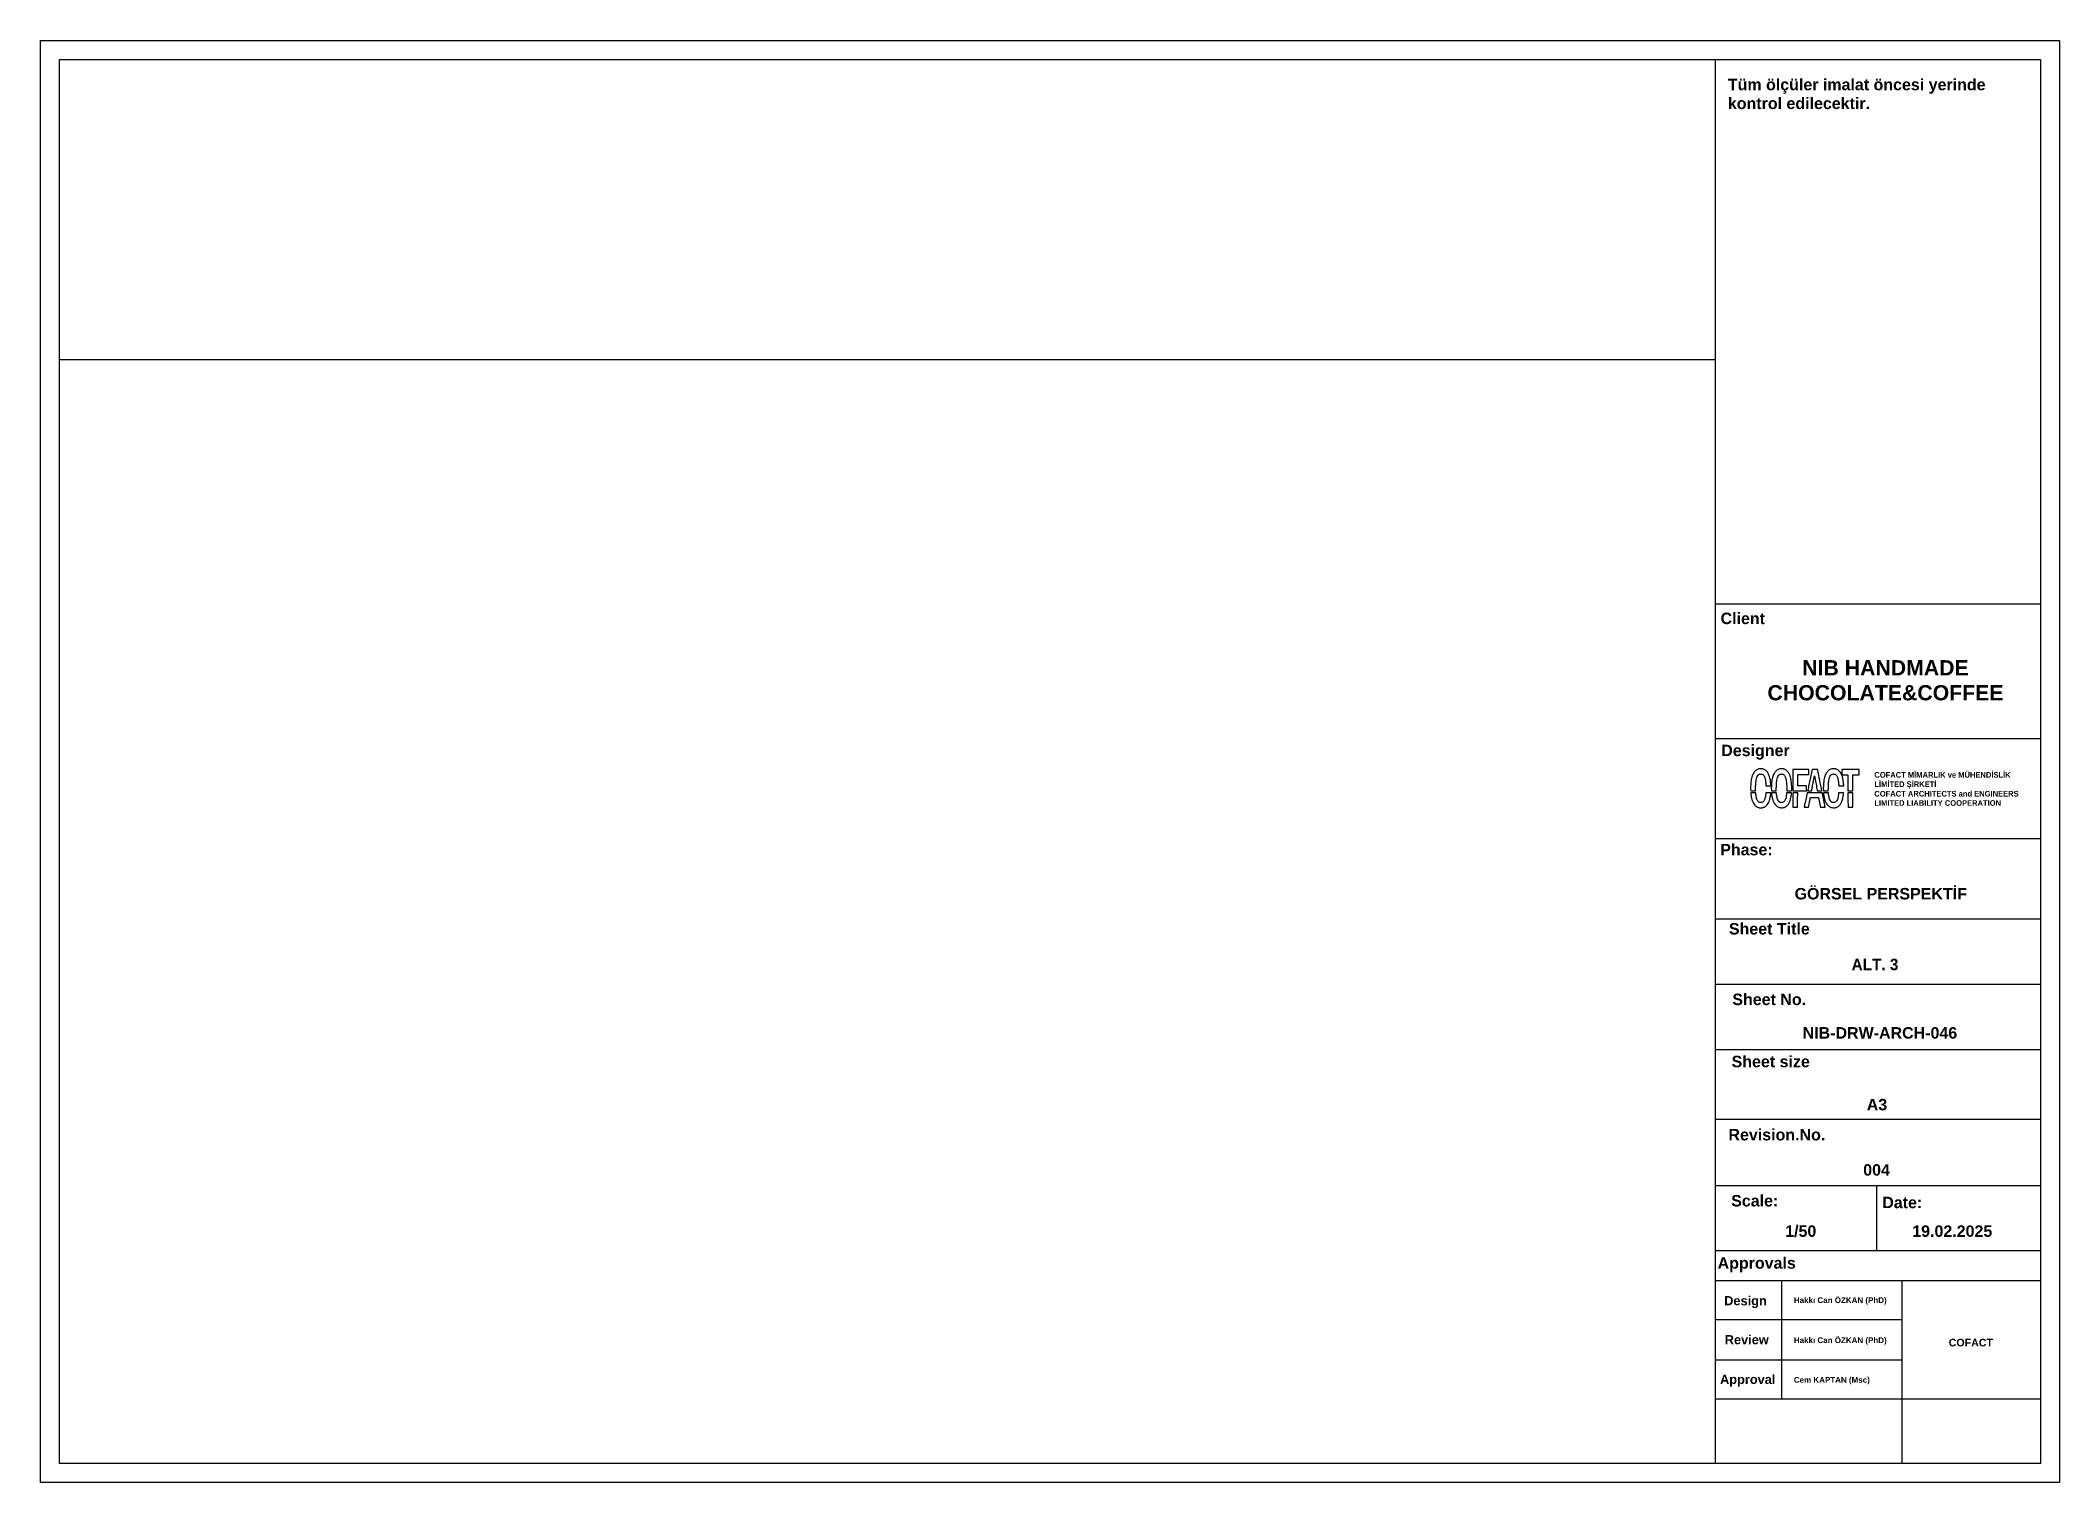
# Model space of a CAD drawing. Header units: millimetres. Extents: x 933584 to 974011, y 4545988 to 4553664.
# Drawn here: x 971911 to 974011, y 4546464 to 4547964 of the extents above; entities that cross this region are included whole.
import ezdxf

# ---------------------------------------------------------------- set-up
doc = ezdxf.new("R2010")
doc.units = ezdxf.units.MM
doc.layers.get('0').update_dxf_attribs({"color": 255})
doc.styles.add('Century Gothic_B_3', font='GOTHICB.TTF', dxfattribs={"height": 4})
picture_1 = doc.add_image_def('image13.png', size_in_pixel=(1440, 960))

msp = doc.modelspace()

# ---------------------------------------------------------------- texts
at = {"color": 0, "attachment_point": 1, "line_spacing_factor": 0.984502, "style": 'Century Gothic_B_3'}
for s, insert, char_height, width in [('\\pxql;{\\fArial|b1|i0|c0|p34;Tüm ölçüler imalat öncesi yerinde kontrol edilecektir.}', (973666.46, 4547923.88), 11.9034, 324.3298), ('\\pxqr;{\\fArial|b1|i0|c0|p34;Client}', (973116.91, 4547368.66), 11.9034, 588.1338), ('\\pxqc;{\\fArial|b1|i0|c0|p34;NIB HANDMADE CHOCOLATE&COFFEE}', (973666.92, 4547319.26), 15.8192, 326.8702), ('\\pxqr;{\\fArial|b1|i0|c0|p34;Designer}', (973142.59, 4547231.33), 11.9034, 588.1338), ('{\\fFranklin Gothic Medium|b1|i0|c162|p34;COFACT MİMARLIK ve MÜHENDİSLİK}\\P{\\fFranklin Gothic Medium|b1|i0|c162|p34;LİMİTED ŞİRKETİ}', (973818.78, 4547202.86), 5.8729, 228.8091), ('\\pxql;{\\fFranklin Gothic Book|b1|i0|c162|p34;COFACT ARCHITECTS and ENGINEERS\\PLIMITED LIABILITY COOPERATION}', (973818.78, 4547183.27), 5.8729, 228.8091), ('\\pxqr;{\\fArial|b1|i0|c0|p34;Phase:}', (973124.92, 4547128.14), 11.9034, 588.1338), ('\\pxqr;{\\fArial|b1|i0|c0|p34;GÖRSEL PERSPEKTİF}', (973326.95, 4547082.3), 11.9034, 588.1338), ('\\pxqr;{\\fArial|b1|i0|c0|p34;Sheet Title}', (973163.47, 4547045.84), 11.9034, 588.1338), ('\\pxi-2,l3,qr,t3;ALT. 3', (973255.66, 4547008.69), 11.9034, 588.1338), ('\\pxqr;{\\fArial|b1|i0|c0|p34;Sheet No.}', (973159.68, 4546972.41), 11.9034, 588.1338), ('\\pxqr;{\\fArial|b1|i0|c0|p34;NIB-DRW-ARCH-046}', (973316.83, 4546937.56), 11.9034, 588.1338), ('\\pxqr;{\\fArial|b1|i0|c0|p34;Sheet size}', (973163.52, 4546907.76), 11.9034, 588.1338), ('\\pxqr;{\\fArial|b1|i0|c0|p34;A3}', (973244.02, 4546862.96), 11.9034, 588.1338), ('\\pxqr;{\\fArial|b1|i0|c0|p34;Revision.No.}', (973179.63, 4546831.68), 11.9034, 588.1338), ('\\pxqr;{\\fArial|b1|i0|c0|p34;00\\fArial|b1|i0|c162|p34;4}', (973246.83, 4546795.04), 11.9034, 588.1338), ('\\pxqr;{\\fArial|b1|i0|c0|p34;Scale:}', (973130.75, 4546762.99), 11.9034, 588.1338), ('\\pxqr;{\\fArial|b1|i0|c0|p34;Date:}', (973280.47, 4546761.2), 11.9034, 588.1338), ('\\pxqr;{\\fArial|b1|i0|c0|p34;1/50}', (973170.29, 4546731.37), 11.9034, 588.1338), ('\\pxqr;{\\fArial|b1|i0|c162|p34;19\\fArial|b1|i0|c0|p34;.02.202\\fArial|b1|i0|c162|p34;5}', (973353.31, 4546731.37), 11.9034, 588.1338), ('\\pxqr;{\\fArial|b1|i0|c0|p34;Approvals}', (973148.97, 4546698.22), 11.9034, 588.1338), ('\\pxqr;{\\fArial|b1|i0|c0|p34;Design}', (973118.77, 4546657.79), 9.5085, 588.1338), ('{\\fArial|b1|i0|c0|p34;\\W9.71336;   }{\\fArial|b1|i0|c0|p34;Hakkı Can ÖZKAN (PhD)}', (973667.8, 4546656.61), 5.9517, 163.4351), ('\\pxqr;{\\fArial|b1|i0|c0|p34;Review}', (973120.84, 4546617.27), 9.5085, 588.1338), ('{\\fArial|b1|i0|c0|p34;\\W9.71336;   }{\\fArial|b1|i0|c0|p34;Hakkı Can ÖZKAN (PhD)}', (973667.8, 4546614.9), 5.9517, 163.4351), ('\\pxqc;{\\fArial|b1|i0|c0|p34;COFACT}', (973755.71, 4546613.42), 7.9096, 326.8702), ('\\pxqr;{\\fArial|b1|i0|c0|p34;Approval}', (973127.75, 4546575.99), 9.5085, 588.1338), ('{\\W9.71336;\\fArial|b1|i0|c0|p34;   \\W1;Cem KAPTAN (Msc)}', (973667.8, 4546573.69), 5.9517, 163.4351)]:
    msp.add_mtext(s, dxfattribs=dict(at, insert=insert, char_height=char_height, width=width))

# ---------------------------------------------------------------- linework, layer by layer
at = {"color": 0}
for p, q in [((973991.47, 4547377.52), (973653.42, 4547377.52)), ((973991.47, 4547377.52), (973653.42, 4547377.52)), ((973991.47, 4547237.54), (973653.42, 4547237.54)), ((973991.47, 4547237.54), (973653.42, 4547237.54)), ((973991.47, 4547237.54), (973653.42, 4547237.54)), ((973991.47, 4547237.54), (973653.42, 4547237.54)), ((973991.47, 4547133.48), (973653.42, 4547133.48)), ((973653.42, 4547050.2), (973991.47, 4547050.2)), ((973991.47, 4546981.8), (973653.42, 4546981.8)), ((973991.47, 4546913.84), (973653.42, 4546913.84)), ((973991.47, 4546841.62), (973653.42, 4546841.62)), ((973991.47, 4546772.61), (973653.42, 4546772.61)), ((973820.89, 4546772.61), (973820.89, 4546704.89)), ((973991.47, 4546704.89), (973653.42, 4546704.89)), ((973991.47, 4546673.56), (973653.42, 4546673.56)), ((973722.27, 4546673.56), (973722.27, 4546550.8)), ((973847.26, 4546673.56), (973847.26, 4546599.96)), ((973653.42, 4546633.42), (973847.26, 4546633.42)), ((973653.42, 4546591.71), (973847.26, 4546591.71)), ((973847.26, 4546599.96), (973847.26, 4546483.84)), ((973991.47, 4546550.8), (973653.42, 4546550.8))]:
    msp.add_line(p, q, dxfattribs=at)
for points in [[(971911.47, 4547963.85), (974011.47, 4547963.85), (974011.47, 4546463.85), (971911.47, 4546463.85)], [(971931.47, 4547943.85), (973991.47, 4547943.85), (973991.47, 4546483.85), (971931.47, 4546483.85)], [(973734.1, 4547194.48), (973734.1, 4547183.34), (973741.16, 4547183.34), (973748.22, 4547183.34), (973748.22, 4547185.98), (973748.22, 4547188.61), (973743.64, 4547188.61), (973739.07, 4547188.61), (973739.07, 4547194.43), (973739.07, 4547200.24), (973744.79, 4547200.24), (973750.5, 4547200.24), (973750.5, 4547202.93), (973750.5, 4547205.61), (973742.3, 4547205.61), (973734.1, 4547205.61)], [(973784.91, 4547202.78), (973784.91, 4547199.95), (973788.14, 4547199.95), (973791.37, 4547199.95), (973791.37, 4547191.64), (973791.37, 4547183.34), (973793.86, 4547183.34), (973796.34, 4547183.34), (973796.34, 4547191.64), (973796.34, 4547199.95), (973799.62, 4547199.95), (973802.9, 4547199.95), (973802.9, 4547202.78), (973802.9, 4547205.61), (973793.91, 4547205.61), (973784.91, 4547205.61)], [(973734.1, 4547173.84), (973734.1, 4547166.34), (973736.56, 4547166.36), (973739.02, 4547166.39), (973739.04, 4547173.87), (973739.07, 4547181.35), (973736.58, 4547181.35), (973734.1, 4547181.35)], [(973791.39, 4547173.87), (973791.42, 4547166.39), (973793.88, 4547166.36), (973796.34, 4547166.33), (973796.34, 4547173.84), (973796.34, 4547181.35), (973793.86, 4547181.35), (973791.37, 4547181.35)]]:
    msp.add_lwpolyline(points, close=True, dxfattribs=at)
msp.add_lwpolyline([(973653.42, 4547943.86), (973653.42, 4546483.85)], dxfattribs=at)
for points in [[(973698.75, 4547206.1, 0.11064), (973695.65, 4547204.6, 0.089568), (973693.2, 4547201.82, 0.069833), (973691.45, 4547197.7, 0.037138), (973690.4, 4547192.26, 0.013582), (973690.25, 4547190.61, 0.005436), (973690.14, 4547188.34, 0.005261), (973690.08, 4547186.12, 0.017635), (973690.1, 4547184.66), (973690.17, 4547183.34), (973692.72, 4547183.34), (973695.27, 4547183.34), (973695.28, 4547186.35, -0.01557), (973695.44, 4547190.77, -0.027157), (973695.88, 4547194.4, -0.033018), (973696.57, 4547197.25, -0.079442), (973697.55, 4547199.19, -0.009072), (973697.84, 4547199.58, -0.030827), (973698.05, 4547199.82, -0.031813), (973698.29, 4547200.03, -0.010138), (973698.67, 4547200.31, -0.089655), (973699.42, 4547200.67, -0.05192), (973700.42, 4547200.83, -0.051218), (973701.44, 4547200.78, -0.076363), (973702.3, 4547200.51, -0.070873), (973703.1, 4547199.97, -0.052254), (973703.81, 4547199.17, -0.046256), (973704.42, 4547198.14, -0.033841), (973704.9, 4547196.91, -0.02482), (973705.26, 4547195.51, -0.012371), (973705.59, 4547193.71, -0.011745), (973705.85, 4547191.72, -0.011909), (973706.02, 4547189.73), (973706.09, 4547188.61), (973708.66, 4547188.61), (973711.23, 4547188.61), (973711.23, 4547189.03, 0.020953), (973711.19, 4547189.94, 0.004455), (973711.04, 4547191.52, 0.00493), (973710.86, 4547193.14, 0.011284), (973710.68, 4547194.37, 0.038093), (973709.55, 4547198.88, 0.067383), (973707.87, 4547202.32, 0.083303), (973705.64, 4547204.69, 0.099908), (973702.89, 4547206.02, 0.02201), (973702.45, 4547206.11, 0.020762), (973701.99, 4547206.17, 0.015695), (973701.43, 4547206.2, 0.005906), (973700.65, 4547206.2, 0.00548), (973700.04, 4547206.19, 0.006399), (973699.47, 4547206.17, 0.005718), (973698.99, 4547206.13, 0.038226)], [(973720.33, 4547206.1, 0.105194), (973717.36, 4547204.7, 0.087054), (973714.98, 4547202.14, 0.069549), (973713.23, 4547198.38, 0.038701), (973712.13, 4547193.43, 0.014261), (973711.89, 4547191.35, 0.008448), (973711.72, 4547188.85, 0.008433), (973711.64, 4547186.42, 0.018733), (973711.68, 4547184.57), (973711.75, 4547183.34), (973714.3, 4547183.34), (973716.85, 4547183.34), (973716.86, 4547186.35, -0.01557), (973717.01, 4547190.77, -0.027157), (973717.45, 4547194.4, -0.033018), (973718.15, 4547197.25, -0.079442), (973719.12, 4547199.19, -0.009072), (973719.42, 4547199.58, -0.030827), (973719.63, 4547199.82, -0.031813), (973719.87, 4547200.03, -0.010138), (973720.25, 4547200.31, -0.089655), (973721, 4547200.67, -0.05192), (973721.99, 4547200.83, -0.051218), (973723.02, 4547200.78, -0.076363), (973723.88, 4547200.51, -0.136443), (973725.39, 4547199.17, -0.067108), (973726.49, 4547196.83, -0.045937), (973727.23, 4547193.38, -0.018323), (973727.64, 4547188.56, -0.004967), (973727.68, 4547187.58, -0.003937), (973727.7, 4547186.52, -0.00398), (973727.71, 4547185.53, -0.009912), (973727.69, 4547184.81), (973727.63, 4547183.34), (973730.2, 4547183.34), (973732.78, 4547183.34), (973732.84, 4547184.61, 0.018366), (973732.87, 4547186.77, 0.009634), (973732.76, 4547189.46, 0.009631), (973732.55, 4547192.16, 0.017297), (973732.25, 4547194.36, 0.038062), (973731.13, 4547198.88, 0.067387), (973729.45, 4547202.32, 0.08333), (973727.22, 4547204.69, 0.099909), (973724.46, 4547206.02, 0.02201), (973724.02, 4547206.11, 0.020762), (973723.57, 4547206.17, 0.015695), (973723.01, 4547206.2, 0.005906), (973722.22, 4547206.2, 0.00548), (973721.62, 4547206.19, 0.006399), (973721.05, 4547206.17, 0.005718), (973720.57, 4547206.13, 0.038226)], [(973756.52, 4547199.03, 0.0000105), (973757.88, 4547191.73, 0.000084), (973759.08, 4547185.3, 0.003215), (973759.36, 4547183.86), (973759.47, 4547183.34), (973761.85, 4547183.34, 0.001355), (973762.76, 4547183.34, 0.00226), (973763.53, 4547183.35, 0.000206), (973764.21, 4547183.36, 0.409743), (973764.23, 4547183.38, 0.049641), (973764.22, 4547183.44, 0.000001), (973762.04, 4547194.29, 0.000006), (973759.89, 4547204.97, 0.007694), (973759.8, 4547205.39), (973759.75, 4547205.61), (973756.99, 4547205.61), (973754.23, 4547205.61), (973753.51, 4547202.31, -0.000077), (973752.13, 4547195.94, -0.000085), (973750.8, 4547189.78, -0.000009), (973749.51, 4547183.86, -0.006923), (973749.44, 4547183.57), (973749.39, 4547183.34), (973753.6, 4547183.34, 0.0001427), (973753.89, 4547184.92, 0.00034), (973754.15, 4547186.29, 0.000221), (973754.44, 4547187.87, -0.000266), (973755.27, 4547192.37, -0.000578), (973755.92, 4547195.83, -0.0000869)], [(973774.42, 4547206.1, 0.105194), (973771.45, 4547204.7, 0.087054), (973769.07, 4547202.14, 0.069549), (973767.32, 4547198.38, 0.038701), (973766.22, 4547193.43, 0.014261), (973765.99, 4547191.35, 0.008448), (973765.82, 4547188.85, 0.008433), (973765.73, 4547186.42, 0.018733), (973765.77, 4547184.57), (973765.84, 4547183.34), (973768.39, 4547183.34), (973770.94, 4547183.34), (973770.95, 4547186.35, -0.01557), (973771.1, 4547190.76, -0.027157), (973771.54, 4547194.4, -0.033018), (973772.24, 4547197.25, -0.079442), (973773.21, 4547199.19, -0.009072), (973773.51, 4547199.58, -0.030827), (973773.72, 4547199.82, -0.031813), (973773.96, 4547200.03, -0.010138), (973774.34, 4547200.31, -0.089655), (973775.09, 4547200.67, -0.05192), (973776.09, 4547200.83, -0.051218), (973777.11, 4547200.78, -0.076363), (973777.97, 4547200.51, -0.070873), (973778.77, 4547199.97, -0.052254), (973779.48, 4547199.17, -0.046256), (973780.08, 4547198.14, -0.033841), (973780.56, 4547196.91, -0.02482), (973780.93, 4547195.51, -0.012371), (973781.26, 4547193.71, -0.011745), (973781.52, 4547191.72, -0.011909), (973781.69, 4547189.73), (973781.75, 4547188.61), (973784.32, 4547188.61), (973786.9, 4547188.61), (973786.9, 4547189.03, 0.020953), (973786.86, 4547189.94, 0.004455), (973786.71, 4547191.52, 0.00493), (973786.52, 4547193.14, 0.011284), (973786.34, 4547194.37, 0.038093), (973785.22, 4547198.88, 0.067383), (973783.54, 4547202.32, 0.083303), (973781.31, 4547204.69, 0.099908), (973778.55, 4547206.02, 0.02201), (973778.11, 4547206.11, 0.020762), (973777.66, 4547206.17, 0.015695), (973777.1, 4547206.2, 0.005906), (973776.32, 4547206.2, 0.00548), (973775.71, 4547206.19, 0.006399), (973775.14, 4547206.17, 0.005718), (973774.66, 4547206.13, 0.038226)], [(973690.3, 4547180.63, 0.025038), (973690.86, 4547176.68, 0.036131), (973691.79, 4547173.27, 0.041565), (973693.04, 4547170.46, 0.063352), (973694.62, 4547168.3, 0.028049), (973695.43, 4547167.53, 0.034689), (973696.27, 4547166.91, 0.034905), (973697.18, 4547166.42, 0.029004), (973698.2, 4547166.03, 0.021923), (973698.68, 4547165.9, 0.031789), (973699.12, 4547165.83, 0.019677), (973699.69, 4547165.8, 0.003659), (973700.74, 4547165.79, 0.003627), (973701.78, 4547165.8, 0.019229), (973702.35, 4547165.83, 0.031747), (973702.77, 4547165.9, 0.024514), (973703.22, 4547166.02, 0.035022), (973704.4, 4547166.5, 0.037328), (973705.46, 4547167.12, 0.037367), (973706.42, 4547167.9, 0.035245), (973707.28, 4547168.83, 0.053473), (973708.66, 4547171, 0.03772), (973709.75, 4547173.68, 0.032588), (973710.56, 4547176.9, 0.021334), (973711.08, 4547180.68), (973711.14, 4547181.35), (973708.56, 4547181.35), (973705.97, 4547181.35), (973705.91, 4547180.68, -0.0074), (973705.81, 4547179.71, -0.005344), (973705.66, 4547178.63, -0.005411), (973705.5, 4547177.6, -0.010609), (973705.34, 4547176.78, -0.034422), (973704.64, 4547174.32, -0.07643), (973703.72, 4547172.62, -0.102726), (973702.52, 4547171.59, -0.109019), (973701.04, 4547171.14, -0.095932), (973699.43, 4547171.33, -0.113527), (973698.11, 4547172.11, -0.092498), (973697.08, 4547173.53, -0.04608), (973696.31, 4547175.63, -0.017297), (973696.02, 4547176.92, -0.007909), (973695.72, 4547178.63, -0.007223), (973695.48, 4547180.29, -0.03219), (973695.42, 4547181.26, 0.402781), (973695.38, 4547181.3, 0.001238), (973694.67, 4547181.33, 0.005463), (973693.83, 4547181.35, 0.003096), (973692.82, 4547181.35), (973690.23, 4547181.35)], [(973711.87, 4547180.63, 0.025038), (973712.44, 4547176.68, 0.036131), (973713.36, 4547173.27, 0.041565), (973714.62, 4547170.46, 0.063352), (973716.19, 4547168.3, 0.047265), (973717.59, 4547167.07, 0.06438), (973719.06, 4547166.27, 0.06177), (973720.73, 4547165.86, 0.039412), (973722.73, 4547165.77, 0.027569), (973724.15, 4547165.9, 0.048064), (973725.3, 4547166.18, 0.049711), (973726.35, 4547166.67, 0.031882), (973727.45, 4547167.43, 0.081131), (973729.37, 4547169.51, 0.052129), (973730.88, 4547172.42, 0.043307), (973731.98, 4547176.15, 0.026621), (973732.66, 4547180.68), (973732.72, 4547181.35), (973730.14, 4547181.35), (973727.55, 4547181.35), (973727.49, 4547180.68, -0.0074), (973727.38, 4547179.71, -0.005344), (973727.24, 4547178.63, -0.005411), (973727.07, 4547177.6, -0.010609), (973726.92, 4547176.78, -0.034422), (973726.22, 4547174.32, -0.07643), (973725.29, 4547172.62, -0.102726), (973724.1, 4547171.59, -0.109019), (973722.62, 4547171.14, -0.095932), (973721.01, 4547171.33, -0.113527), (973719.69, 4547172.1, -0.092498), (973718.66, 4547173.53, -0.04608), (973717.89, 4547175.63, -0.017297), (973717.6, 4547176.92, -0.007909), (973717.3, 4547178.63, -0.007223), (973717.06, 4547180.29, -0.03219), (973717, 4547181.26, 0.402781), (973716.96, 4547181.3, 0.001238), (973716.24, 4547181.33, 0.005463), (973715.41, 4547181.35, 0.003096), (973714.4, 4547181.35), (973711.8, 4547181.35)], [(973767.66, 4547166.34, 0.0000231), (973766.17, 4547173.77, 0.000048), (973764.77, 4547180.73, 0.022716), (973764.66, 4547181.18, 0.319618), (973764.52, 4547181.29, 0.005635), (973763.47, 4547181.33, 0.005119), (973761.64, 4547181.35, 0.000404), (973756.79, 4547181.35), (973748.96, 4547181.35), (973747.38, 4547174.02, -0.000063), (973746.77, 4547171.2, -0.000102), (973746.25, 4547168.79, -0.000015), (973745.78, 4547166.65, -0.0154076), (973745.7, 4547166.33), (973750.44, 4547166.39), (973751.31, 4547171.11, -0.000258), (973751.65, 4547172.94, -0.000401), (973751.95, 4547174.51, -0.000111), (973752.21, 4547175.88, -0.013635), (973752.24, 4547176.06), (973752.3, 4547176.28), (973756.55, 4547176.28), (973760.79, 4547176.28), (973761.43, 4547172.88, 0.000154), (973761.69, 4547171.46, 0.000145), (973761.96, 4547170.01, 0.000144), (973762.2, 4547168.73, 0.000507), (973762.36, 4547167.9), (973762.66, 4547166.34)], [(973765.96, 4547180.63, 0.025038), (973766.53, 4547176.68, 0.036131), (973767.45, 4547173.27, 0.041565), (973768.71, 4547170.46, 0.063352), (973770.28, 4547168.3, 0.047265), (973771.68, 4547167.07, 0.06438), (973773.15, 4547166.27, 0.06177), (973774.82, 4547165.86, 0.039412), (973776.83, 4547165.77, 0.027569), (973778.25, 4547165.9, 0.048064), (973779.39, 4547166.18, 0.049711), (973780.44, 4547166.67, 0.031882), (973781.54, 4547167.43, 0.081131), (973783.46, 4547169.51, 0.052129), (973784.97, 4547172.42, 0.043307), (973786.07, 4547176.15, 0.026621), (973786.75, 4547180.68), (973786.81, 4547181.35), (973784.23, 4547181.35), (973781.64, 4547181.35), (973781.58, 4547180.68, -0.0074), (973781.47, 4547179.71, -0.005344), (973781.33, 4547178.63, -0.005411), (973781.17, 4547177.6, -0.010609), (973781.01, 4547176.78, -0.034422), (973780.31, 4547174.32, -0.07643), (973779.38, 4547172.62, -0.102726), (973778.19, 4547171.59, -0.109019), (973776.71, 4547171.14, -0.095932), (973775.1, 4547171.33, -0.113527), (973773.78, 4547172.1, -0.092498), (973772.75, 4547173.53, -0.04608), (973771.98, 4547175.63, -0.017297), (973771.69, 4547176.92, -0.007909), (973771.39, 4547178.63, -0.007223), (973771.15, 4547180.29, -0.03219), (973771.09, 4547181.26, 0.402781), (973771.05, 4547181.3, 0.001238), (973770.34, 4547181.33, 0.005463), (973769.5, 4547181.35, 0.003096), (973768.49, 4547181.35), (973765.9, 4547181.35)]]:
    msp.add_lwpolyline(points, format="xyb", close=True, dxfattribs=at)

msp.set_redraw_order([(e.dxf.handle, doc.entitydb.next_handle()) for e in msp.query("TEXT MTEXT ATTDEF DIMENSION ARC_DIMENSION")])  # texts and dimensions are drawn at this point

# ---------------------------------------------------------------- pictures from other files: only their frames are drawn
image = msp.add_image(picture_1, insert=(971931.47, 4546483.85), size_in_units=(1721.95, 1147.97), rotation=0)
image.dxf.flags = 7

doc.saveas('drawing.dxf')
